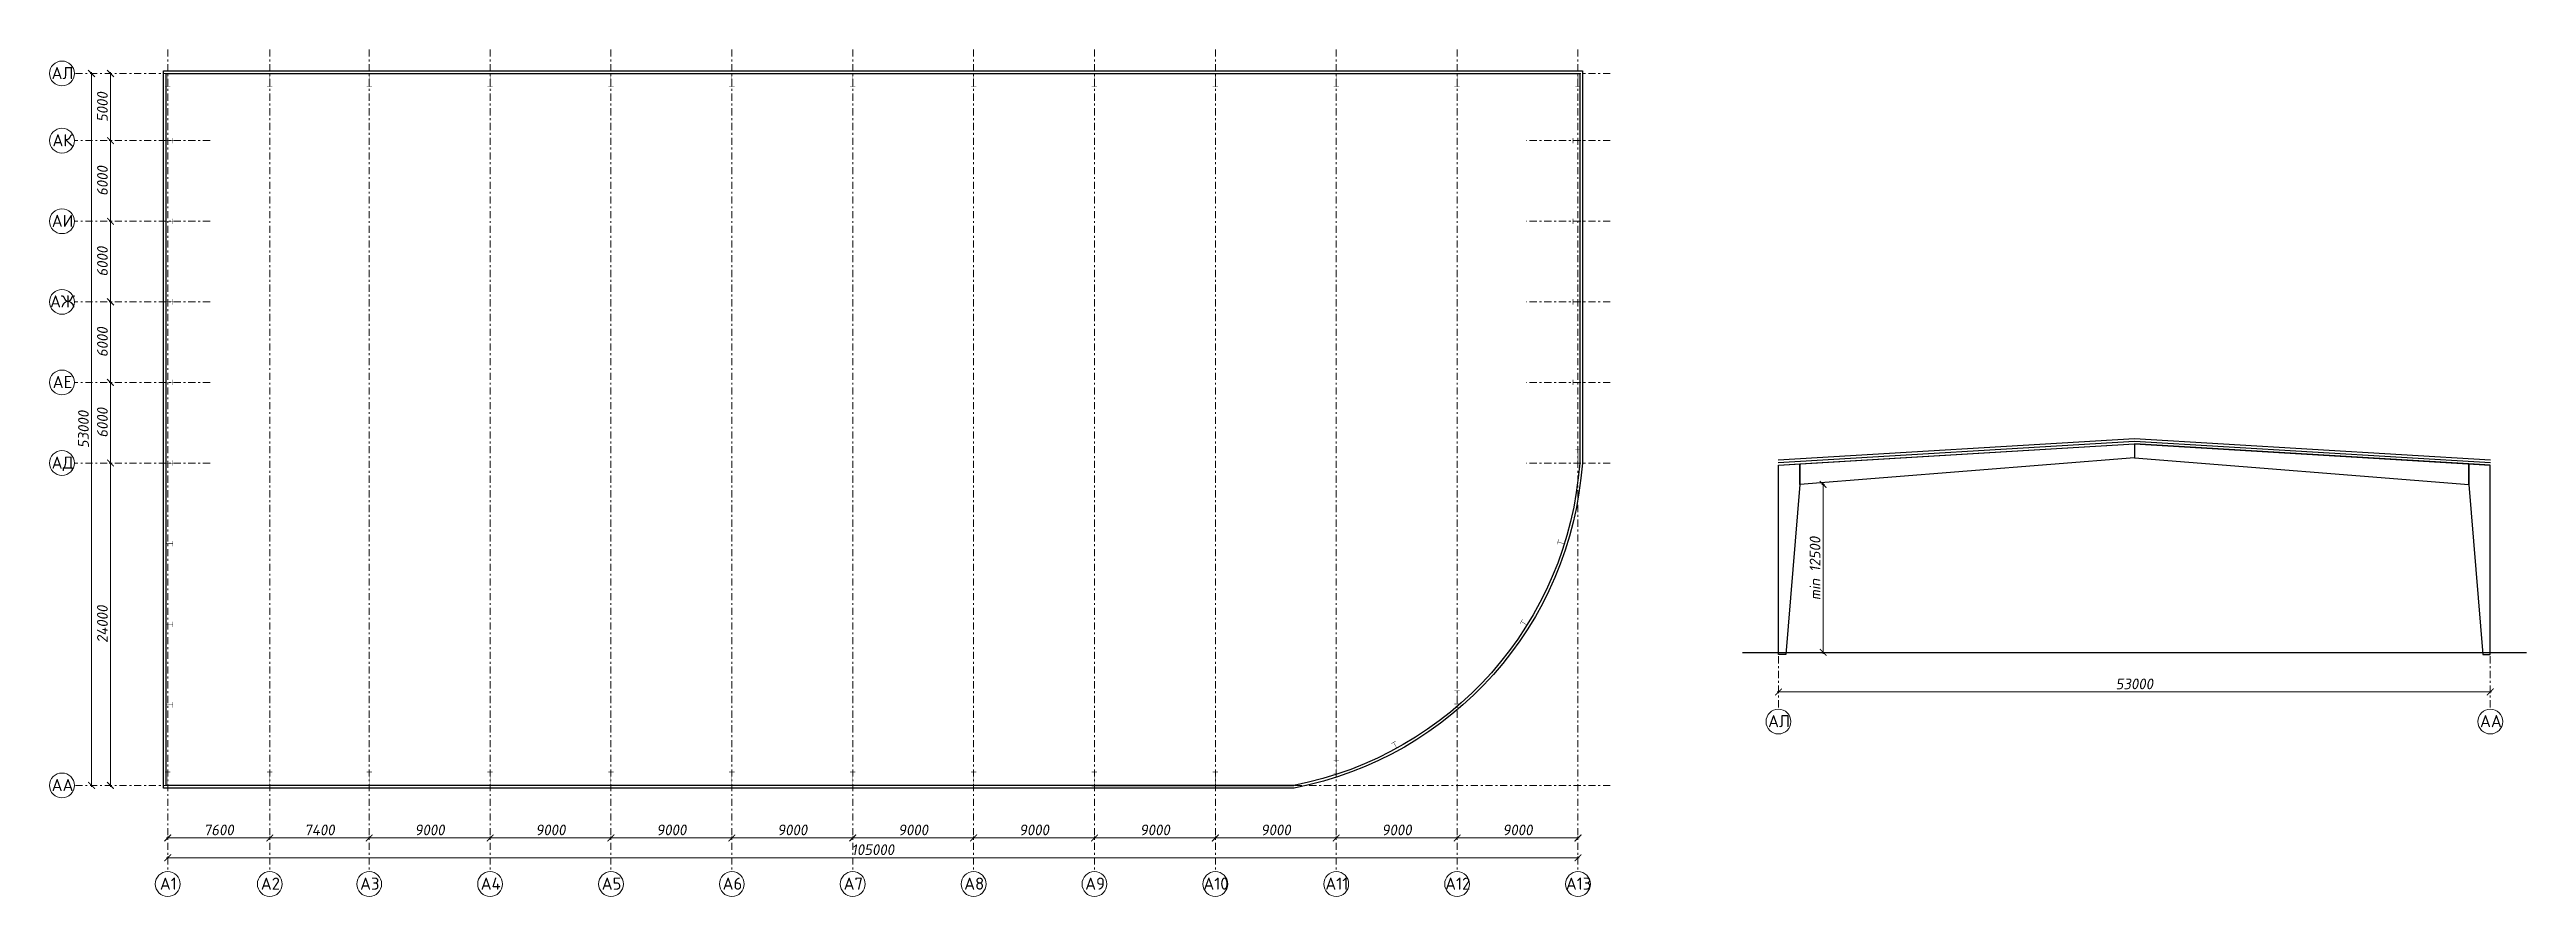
# Model space of a CAD drawing. Header units: millimetres. Extents: x -2648 to 2168491, y -277796 to 297800.
# Drawn here: x 1461859 to 1646277, y 129319 to 192365 of the extents above; entities that cross this region are included whole.
import ezdxf
from ezdxf.enums import TextEntityAlignment as Align

# ---------------------------------------------------------------- set-up
doc = ezdxf.new("R2010")
doc.units = ezdxf.units.MM
doc.linetypes.add('Штрихштриховая', pattern=[1093.611073, 529.166651, -211.666656, 141.111112, -211.666656])
doc.layers.get('0').update_dxf_attribs({"lineweight": 0})
doc.layers.get('Defpoints').update_dxf_attribs({"color": 252})
doc.layers.add('Axes', color=1, linetype='Continuous')
doc.layers.add('Dimension', color=162, linetype='Continuous', lineweight=25)
doc.layers.add('я_12', color=1, linetype='Continuous', lineweight=20)
doc.styles.add('Лена', font='isocpeur.ttf', dxfattribs={"oblique": 10})
doc.dimstyles.new('S-100', dxfattribs={"dimscale": 100, "dimtxt": 1, "dimasz": 1.5, "dimexe": 1, "dimexo": 1, "dimgap": 1, "dimtad": 1, "dimdec": 0, "dimzin": 0, "dimdsep": 46, "dimtxsty": 'Лена', "dimblk": 'ARCHTICK', "dimcen": 2, "dimdle": 1, "dimclrd": 256, "dimclre": 256, "dimclrt": 256, "dimadec": 0, "dimazin": 0, "dimtfac": 1, "dimtdec": 0, "dimtmove": 1, "dimatfit": 2, "dimfxl": 1, "dimtolj": 1, "dimtzin": 0, "dimlwd": 20, "dimlwe": 20, "dimarcsym": 0})

msp = doc.modelspace()

# ---------------------------------------------------------------- texts
at = {"layer": 'Axes', "style": 'Лена'}
for s, p in [('АЛ', (1462827.3, 190163.9)), ('АК', (1462827.3, 185163.9)), ('АИ', (1462827.3, 179163.9)), ('АЖ', (1462827.3, 173163.9)), ('АЕ', (1462827.3, 167163.9)), ('АД', (1462827.3, 161163.9)), ('АЛ', (1590629.5, 141919)), ('АА', (1643629.5, 141919)), ('АА', (1462827.3, 137163.9)), ('А1', (1470703.8, 129823.4)), ('А2', (1478303.8, 129823.4)), ('А3', (1485703.8, 129823.4)), ('А4', (1494703.8, 129823.4)), ('А5', (1503703.8, 129823.4)), ('А6', (1512703.8, 129823.4)), ('А7', (1521703.8, 129823.4)), ('А8', (1530703.8, 129823.4)), ('А9', (1539703.8, 129823.4)), ('А10', (1548703.8, 129823.4)), ('А11', (1557703.8, 129823.4)), ('А12', (1566703.8, 129823.4)), ('А13', (1575703.8, 129823.4))]:
    msp.add_text(s, height=900, dxfattribs=at).set_placement(p, align=Align.CENTER)

# ---------------------------------------------------------------- blocks, each defined once
blk = doc.blocks.new('_ArchTick')
at = {"color": 0, "linetype": 'ByBlock', "const_width": 0.15}
blk.add_lwpolyline([(-0.5, -0.5), (0.5, 0.5)], dxfattribs=at)
blk = doc.blocks.new('*D411')
at = {"layer": 'Defpoints', "color": 0, "lineweight": -2, "ltscale": 100, "transparency": 16777216}
for p in [(1470659, 133371), (1478259, 133672), (1478259, 131167)]:
    blk.add_point(p, dxfattribs=at)
at = {"layer": 'Dimension', "lineweight": 20, "ltscale": 100, "transparency": 16777216}
for p, q in [((1470559, 133672), (1478359, 133672)), ((1470659, 133572), (1470659, 133772)), ((1478259, 133572), (1478259, 133772))]:
    blk.add_line(p, q, dxfattribs=at)
at = {"layer": 'Dimension', "lineweight": 20, "ltscale": 100, "transparency": 16777216, "xscale": 500, "yscale": 500, "zscale": 500, "rotation": 180}
blk.add_blockref('_ArchTick', (1470659, 133672), dxfattribs=at)
at = {"layer": 'Dimension', "lineweight": 20, "ltscale": 100, "transparency": 16777216, "xscale": 500, "yscale": 500, "zscale": 500}
blk.add_blockref('_ArchTick', (1478259, 133672), dxfattribs=at)
at = {"layer": 'Dimension', "lineweight": -2, "ltscale": 100, "transparency": 16777216, "insert": (1474459, 134272), "char_height": 800, "attachment_point": 5, "style": 'Лена'}
blk.add_mtext('\\A1;7600', dxfattribs=at)
blk = doc.blocks.new('*D412')
at = {"layer": 'Defpoints', "color": 0, "lineweight": -2, "ltscale": 100, "transparency": 16777216}
for p in [(1470659, 133512), (1575659, 132200), (1575659, 131167)]:
    blk.add_point(p, dxfattribs=at)
at = {"layer": 'Dimension', "lineweight": 20, "ltscale": 100, "transparency": 16777216}
for p, q in [((1470559, 132200), (1575759, 132200)), ((1470659, 132300), (1470659, 132100)), ((1575659, 132100), (1575659, 132300))]:
    blk.add_line(p, q, dxfattribs=at)
at = {"layer": 'Dimension', "lineweight": 20, "ltscale": 100, "transparency": 16777216, "xscale": 500, "yscale": 500, "zscale": 500, "rotation": 180}
blk.add_blockref('_ArchTick', (1470659, 132200), dxfattribs=at)
at = {"layer": 'Dimension', "lineweight": 20, "ltscale": 100, "transparency": 16777216, "xscale": 500, "yscale": 500, "zscale": 500}
blk.add_blockref('_ArchTick', (1575659, 132200), dxfattribs=at)
at = {"layer": 'Dimension', "lineweight": -2, "ltscale": 100, "transparency": 16777216, "insert": (1523159, 132800), "char_height": 800, "attachment_point": 5, "style": 'Лена'}
blk.add_mtext('\\A1;105000', dxfattribs=at)
blk = doc.blocks.new('*D413')
at = {"layer": 'Defpoints', "color": 0, "lineweight": -2, "ltscale": 100, "transparency": 16777216}
for p in [(1463707, 190583), (1464985, 190583), (1463707, 137583)]:
    blk.add_point(p, dxfattribs=at)
at = {"layer": 'Dimension', "lineweight": 20, "ltscale": 100, "transparency": 16777216}
for p, q in [((1464885, 190583), (1465085, 190583)), ((1464985, 137483), (1464985, 190683)), ((1464885, 137583), (1465085, 137583))]:
    blk.add_line(p, q, dxfattribs=at)
at = {"layer": 'Dimension', "lineweight": 20, "ltscale": 100, "transparency": 16777216, "xscale": 500, "yscale": 500, "zscale": 500}
for p, rotation in [((1464985, 190583), 90), ((1464985, 137583), 270)]:
    blk.add_blockref('_ArchTick', p, dxfattribs=dict(at, rotation=rotation))
at = {"layer": 'Dimension', "lineweight": -2, "ltscale": 100, "transparency": 16777216, "insert": (1464385, 164083), "char_height": 800, "attachment_point": 5, "rotation": 90, "style": 'Лена'}
blk.add_mtext('\\A1;53000', dxfattribs=at)
blk = doc.blocks.new('*D414')
at = {"layer": 'Defpoints', "color": 0, "lineweight": -2, "ltscale": 100, "transparency": 16777216}
for p in [(1478259, 133371), (1485659, 133672), (1485659, 131167)]:
    blk.add_point(p, dxfattribs=at)
at = {"layer": 'Dimension', "lineweight": 20, "ltscale": 100, "transparency": 16777216}
for p, q in [((1478159, 133672), (1485759, 133672)), ((1478259, 133572), (1478259, 133772)), ((1485659, 133572), (1485659, 133772))]:
    blk.add_line(p, q, dxfattribs=at)
at = {"layer": 'Dimension', "lineweight": 20, "ltscale": 100, "transparency": 16777216, "xscale": 500, "yscale": 500, "zscale": 500, "rotation": 180}
blk.add_blockref('_ArchTick', (1478259, 133672), dxfattribs=at)
at = {"layer": 'Dimension', "lineweight": 20, "ltscale": 100, "transparency": 16777216, "xscale": 500, "yscale": 500, "zscale": 500}
blk.add_blockref('_ArchTick', (1485659, 133672), dxfattribs=at)
at = {"layer": 'Dimension', "lineweight": -2, "ltscale": 100, "transparency": 16777216, "insert": (1481959, 134272), "char_height": 800, "attachment_point": 5, "style": 'Лена'}
blk.add_mtext('\\A1;7400', dxfattribs=at)
blk = doc.blocks.new('*D415')
at = {"layer": 'Defpoints', "color": 0, "lineweight": -2, "ltscale": 100, "transparency": 16777216}
for p in [(1485659, 133371), (1494659, 133672), (1494659, 131167)]:
    blk.add_point(p, dxfattribs=at)
at = {"layer": 'Dimension', "lineweight": 20, "ltscale": 100, "transparency": 16777216}
for p, q in [((1485559, 133672), (1494759, 133672)), ((1485659, 133572), (1485659, 133772)), ((1494659, 133572), (1494659, 133772))]:
    blk.add_line(p, q, dxfattribs=at)
at = {"layer": 'Dimension', "lineweight": 20, "ltscale": 100, "transparency": 16777216, "xscale": 500, "yscale": 500, "zscale": 500, "rotation": 180}
blk.add_blockref('_ArchTick', (1485659, 133672), dxfattribs=at)
at = {"layer": 'Dimension', "lineweight": 20, "ltscale": 100, "transparency": 16777216, "xscale": 500, "yscale": 500, "zscale": 500}
blk.add_blockref('_ArchTick', (1494659, 133672), dxfattribs=at)
at = {"layer": 'Dimension', "lineweight": -2, "ltscale": 100, "transparency": 16777216, "insert": (1490159, 134272), "char_height": 800, "attachment_point": 5, "style": 'Лена'}
blk.add_mtext('\\A1;9000', dxfattribs=at)
blk = doc.blocks.new('*D416')
at = {"layer": 'Defpoints', "color": 0, "lineweight": -2, "ltscale": 100, "transparency": 16777216}
for p in [(1494659, 133371), (1503659, 133672), (1503659, 131167)]:
    blk.add_point(p, dxfattribs=at)
at = {"layer": 'Dimension', "lineweight": 20, "ltscale": 100, "transparency": 16777216}
for p, q in [((1494559, 133672), (1503759, 133672)), ((1494659, 133572), (1494659, 133772)), ((1503659, 133572), (1503659, 133772))]:
    blk.add_line(p, q, dxfattribs=at)
at = {"layer": 'Dimension', "lineweight": 20, "ltscale": 100, "transparency": 16777216, "xscale": 500, "yscale": 500, "zscale": 500, "rotation": 180}
blk.add_blockref('_ArchTick', (1494659, 133672), dxfattribs=at)
at = {"layer": 'Dimension', "lineweight": 20, "ltscale": 100, "transparency": 16777216, "xscale": 500, "yscale": 500, "zscale": 500}
blk.add_blockref('_ArchTick', (1503659, 133672), dxfattribs=at)
at = {"layer": 'Dimension', "lineweight": -2, "ltscale": 100, "transparency": 16777216, "insert": (1499159, 134272), "char_height": 800, "attachment_point": 5, "style": 'Лена'}
blk.add_mtext('\\A1;9000', dxfattribs=at)
blk = doc.blocks.new('*D417')
at = {"layer": 'Defpoints', "color": 0, "lineweight": -2, "ltscale": 100, "transparency": 16777216}
for p in [(1503659, 133371), (1512659, 133672), (1512659, 131167)]:
    blk.add_point(p, dxfattribs=at)
at = {"layer": 'Dimension', "lineweight": 20, "ltscale": 100, "transparency": 16777216}
for p, q in [((1503559, 133672), (1512759, 133672)), ((1503659, 133572), (1503659, 133772)), ((1512659, 133572), (1512659, 133772))]:
    blk.add_line(p, q, dxfattribs=at)
at = {"layer": 'Dimension', "lineweight": 20, "ltscale": 100, "transparency": 16777216, "xscale": 500, "yscale": 500, "zscale": 500, "rotation": 180}
blk.add_blockref('_ArchTick', (1503659, 133672), dxfattribs=at)
at = {"layer": 'Dimension', "lineweight": 20, "ltscale": 100, "transparency": 16777216, "xscale": 500, "yscale": 500, "zscale": 500}
blk.add_blockref('_ArchTick', (1512659, 133672), dxfattribs=at)
at = {"layer": 'Dimension', "lineweight": -2, "ltscale": 100, "transparency": 16777216, "insert": (1508159, 134272), "char_height": 800, "attachment_point": 5, "style": 'Лена'}
blk.add_mtext('\\A1;9000', dxfattribs=at)
blk = doc.blocks.new('*D418')
at = {"layer": 'Defpoints', "color": 0, "lineweight": -2, "ltscale": 100, "transparency": 16777216}
for p in [(1512659, 133371), (1521659, 133672), (1521659, 131167)]:
    blk.add_point(p, dxfattribs=at)
at = {"layer": 'Dimension', "lineweight": 20, "ltscale": 100, "transparency": 16777216}
for p, q in [((1512559, 133672), (1521759, 133672)), ((1512659, 133572), (1512659, 133772)), ((1521659, 133572), (1521659, 133772))]:
    blk.add_line(p, q, dxfattribs=at)
at = {"layer": 'Dimension', "lineweight": 20, "ltscale": 100, "transparency": 16777216, "xscale": 500, "yscale": 500, "zscale": 500, "rotation": 180}
blk.add_blockref('_ArchTick', (1512659, 133672), dxfattribs=at)
at = {"layer": 'Dimension', "lineweight": 20, "ltscale": 100, "transparency": 16777216, "xscale": 500, "yscale": 500, "zscale": 500}
blk.add_blockref('_ArchTick', (1521659, 133672), dxfattribs=at)
at = {"layer": 'Dimension', "lineweight": -2, "ltscale": 100, "transparency": 16777216, "insert": (1517159, 134272), "char_height": 800, "attachment_point": 5, "style": 'Лена'}
blk.add_mtext('\\A1;9000', dxfattribs=at)
blk = doc.blocks.new('*D419')
at = {"layer": 'Defpoints', "color": 0, "lineweight": -2, "ltscale": 100, "transparency": 16777216}
for p in [(1521659, 133371), (1530659, 133672), (1530659, 131167)]:
    blk.add_point(p, dxfattribs=at)
at = {"layer": 'Dimension', "lineweight": 20, "ltscale": 100, "transparency": 16777216}
for p, q in [((1521559, 133672), (1530759, 133672)), ((1521659, 133572), (1521659, 133772)), ((1530659, 133572), (1530659, 133772))]:
    blk.add_line(p, q, dxfattribs=at)
at = {"layer": 'Dimension', "lineweight": 20, "ltscale": 100, "transparency": 16777216, "xscale": 500, "yscale": 500, "zscale": 500, "rotation": 180}
blk.add_blockref('_ArchTick', (1521659, 133672), dxfattribs=at)
at = {"layer": 'Dimension', "lineweight": 20, "ltscale": 100, "transparency": 16777216, "xscale": 500, "yscale": 500, "zscale": 500}
blk.add_blockref('_ArchTick', (1530659, 133672), dxfattribs=at)
at = {"layer": 'Dimension', "lineweight": -2, "ltscale": 100, "transparency": 16777216, "insert": (1526159, 134272), "char_height": 800, "attachment_point": 5, "style": 'Лена'}
blk.add_mtext('\\A1;9000', dxfattribs=at)
blk = doc.blocks.new('*D420')
at = {"layer": 'Defpoints', "color": 0, "lineweight": -2, "ltscale": 100, "transparency": 16777216}
for p in [(1530659, 133371), (1539659, 133672), (1539659, 131167)]:
    blk.add_point(p, dxfattribs=at)
at = {"layer": 'Dimension', "lineweight": 20, "ltscale": 100, "transparency": 16777216}
for p, q in [((1530559, 133672), (1539759, 133672)), ((1530659, 133572), (1530659, 133772)), ((1539659, 133572), (1539659, 133772))]:
    blk.add_line(p, q, dxfattribs=at)
at = {"layer": 'Dimension', "lineweight": 20, "ltscale": 100, "transparency": 16777216, "xscale": 500, "yscale": 500, "zscale": 500, "rotation": 180}
blk.add_blockref('_ArchTick', (1530659, 133672), dxfattribs=at)
at = {"layer": 'Dimension', "lineweight": 20, "ltscale": 100, "transparency": 16777216, "xscale": 500, "yscale": 500, "zscale": 500}
blk.add_blockref('_ArchTick', (1539659, 133672), dxfattribs=at)
at = {"layer": 'Dimension', "lineweight": -2, "ltscale": 100, "transparency": 16777216, "insert": (1535159, 134272), "char_height": 800, "attachment_point": 5, "style": 'Лена'}
blk.add_mtext('\\A1;9000', dxfattribs=at)
blk = doc.blocks.new('*D421')
at = {"layer": 'Defpoints', "color": 0, "lineweight": -2, "ltscale": 100, "transparency": 16777216}
for p in [(1539659, 133371), (1548659, 133672), (1548659, 131167)]:
    blk.add_point(p, dxfattribs=at)
at = {"layer": 'Dimension', "lineweight": 20, "ltscale": 100, "transparency": 16777216}
for p, q in [((1539559, 133672), (1548759, 133672)), ((1539659, 133572), (1539659, 133772)), ((1548659, 133572), (1548659, 133772))]:
    blk.add_line(p, q, dxfattribs=at)
at = {"layer": 'Dimension', "lineweight": 20, "ltscale": 100, "transparency": 16777216, "xscale": 500, "yscale": 500, "zscale": 500, "rotation": 180}
blk.add_blockref('_ArchTick', (1539659, 133672), dxfattribs=at)
at = {"layer": 'Dimension', "lineweight": 20, "ltscale": 100, "transparency": 16777216, "xscale": 500, "yscale": 500, "zscale": 500}
blk.add_blockref('_ArchTick', (1548659, 133672), dxfattribs=at)
at = {"layer": 'Dimension', "lineweight": -2, "ltscale": 100, "transparency": 16777216, "insert": (1544159, 134272), "char_height": 800, "attachment_point": 5, "style": 'Лена'}
blk.add_mtext('\\A1;9000', dxfattribs=at)
blk = doc.blocks.new('*D422')
at = {"layer": 'Defpoints', "color": 0, "lineweight": -2, "ltscale": 100, "transparency": 16777216}
for p in [(1548659, 133371), (1557659, 133672), (1557659, 131167)]:
    blk.add_point(p, dxfattribs=at)
at = {"layer": 'Dimension', "lineweight": 20, "ltscale": 100, "transparency": 16777216}
for p, q in [((1548559, 133672), (1557759, 133672)), ((1548659, 133572), (1548659, 133772)), ((1557659, 133572), (1557659, 133772))]:
    blk.add_line(p, q, dxfattribs=at)
at = {"layer": 'Dimension', "lineweight": 20, "ltscale": 100, "transparency": 16777216, "xscale": 500, "yscale": 500, "zscale": 500, "rotation": 180}
blk.add_blockref('_ArchTick', (1548659, 133672), dxfattribs=at)
at = {"layer": 'Dimension', "lineweight": 20, "ltscale": 100, "transparency": 16777216, "xscale": 500, "yscale": 500, "zscale": 500}
blk.add_blockref('_ArchTick', (1557659, 133672), dxfattribs=at)
at = {"layer": 'Dimension', "lineweight": -2, "ltscale": 100, "transparency": 16777216, "insert": (1553159, 134272), "char_height": 800, "attachment_point": 5, "style": 'Лена'}
blk.add_mtext('\\A1;9000', dxfattribs=at)
blk = doc.blocks.new('*D423')
at = {"layer": 'Defpoints', "color": 0, "lineweight": -2, "ltscale": 100, "transparency": 16777216}
for p in [(1557659, 133371), (1566659, 133672), (1566659, 131167)]:
    blk.add_point(p, dxfattribs=at)
at = {"layer": 'Dimension', "lineweight": 20, "ltscale": 100, "transparency": 16777216}
for p, q in [((1557559, 133672), (1566759, 133672)), ((1557659, 133572), (1557659, 133772)), ((1566659, 133572), (1566659, 133772))]:
    blk.add_line(p, q, dxfattribs=at)
at = {"layer": 'Dimension', "lineweight": 20, "ltscale": 100, "transparency": 16777216, "xscale": 500, "yscale": 500, "zscale": 500, "rotation": 180}
blk.add_blockref('_ArchTick', (1557659, 133672), dxfattribs=at)
at = {"layer": 'Dimension', "lineweight": 20, "ltscale": 100, "transparency": 16777216, "xscale": 500, "yscale": 500, "zscale": 500}
blk.add_blockref('_ArchTick', (1566659, 133672), dxfattribs=at)
at = {"layer": 'Dimension', "lineweight": -2, "ltscale": 100, "transparency": 16777216, "insert": (1562159, 134272), "char_height": 800, "attachment_point": 5, "style": 'Лена'}
blk.add_mtext('\\A1;9000', dxfattribs=at)
blk = doc.blocks.new('*D424')
at = {"layer": 'Defpoints', "color": 0, "lineweight": -2, "ltscale": 100, "transparency": 16777216}
for p in [(1566659, 133371), (1575659, 133672), (1575659, 131167)]:
    blk.add_point(p, dxfattribs=at)
at = {"layer": 'Dimension', "lineweight": 20, "ltscale": 100, "transparency": 16777216}
for p, q in [((1566559, 133672), (1575759, 133672)), ((1566659, 133572), (1566659, 133772)), ((1575659, 133572), (1575659, 133772))]:
    blk.add_line(p, q, dxfattribs=at)
at = {"layer": 'Dimension', "lineweight": 20, "ltscale": 100, "transparency": 16777216, "xscale": 500, "yscale": 500, "zscale": 500, "rotation": 180}
blk.add_blockref('_ArchTick', (1566659, 133672), dxfattribs=at)
at = {"layer": 'Dimension', "lineweight": 20, "ltscale": 100, "transparency": 16777216, "xscale": 500, "yscale": 500, "zscale": 500}
blk.add_blockref('_ArchTick', (1575659, 133672), dxfattribs=at)
at = {"layer": 'Dimension', "lineweight": -2, "ltscale": 100, "transparency": 16777216, "insert": (1571159, 134272), "char_height": 800, "attachment_point": 5, "style": 'Лена'}
blk.add_mtext('\\A1;9000', dxfattribs=at)
blk = doc.blocks.new('*D425')
at = {"layer": 'Defpoints', "color": 0, "lineweight": -2, "ltscale": 100, "transparency": 16777216}
for p in [(1463707, 161583), (1466396, 161583), (1463707, 137583)]:
    blk.add_point(p, dxfattribs=at)
at = {"layer": 'Dimension', "lineweight": 20, "ltscale": 100, "transparency": 16777216}
for p, q in [((1466296, 161583), (1466496, 161583)), ((1466396, 137483), (1466396, 161683)), ((1466296, 137583), (1466496, 137583))]:
    blk.add_line(p, q, dxfattribs=at)
at = {"layer": 'Dimension', "lineweight": 20, "ltscale": 100, "transparency": 16777216, "xscale": 500, "yscale": 500, "zscale": 500}
for p, rotation in [((1466396, 161583), 90), ((1466396, 137583), 270)]:
    blk.add_blockref('_ArchTick', p, dxfattribs=dict(at, rotation=rotation))
at = {"layer": 'Dimension', "lineweight": -2, "ltscale": 100, "transparency": 16777216, "insert": (1465796, 149583), "char_height": 800, "attachment_point": 5, "rotation": 90, "style": 'Лена'}
blk.add_mtext('\\A1;24000', dxfattribs=at)
blk = doc.blocks.new('*D426')
at = {"layer": 'Defpoints', "color": 0, "lineweight": -2, "ltscale": 100, "transparency": 16777216}
for p in [(1463707, 167583), (1466396, 167583), (1463707, 161583)]:
    blk.add_point(p, dxfattribs=at)
at = {"layer": 'Dimension', "lineweight": 20, "ltscale": 100, "transparency": 16777216}
for p, q in [((1466296, 167583), (1466496, 167583)), ((1466396, 161483), (1466396, 167683)), ((1466296, 161583), (1466496, 161583))]:
    blk.add_line(p, q, dxfattribs=at)
at = {"layer": 'Dimension', "lineweight": 20, "ltscale": 100, "transparency": 16777216, "xscale": 500, "yscale": 500, "zscale": 500}
for p, rotation in [((1466396, 167583), 90), ((1466396, 161583), 270)]:
    blk.add_blockref('_ArchTick', p, dxfattribs=dict(at, rotation=rotation))
at = {"layer": 'Dimension', "lineweight": -2, "ltscale": 100, "transparency": 16777216, "insert": (1465796, 164583), "char_height": 800, "attachment_point": 5, "rotation": 90, "style": 'Лена'}
blk.add_mtext('\\A1;6000', dxfattribs=at)
blk = doc.blocks.new('*D427')
at = {"layer": 'Defpoints', "color": 0, "lineweight": -2, "ltscale": 100, "transparency": 16777216}
for p in [(1463707, 173583), (1466396, 173583), (1463707, 167583)]:
    blk.add_point(p, dxfattribs=at)
at = {"layer": 'Dimension', "lineweight": 20, "ltscale": 100, "transparency": 16777216}
for p, q in [((1466296, 173583), (1466496, 173583)), ((1466396, 167483), (1466396, 173683)), ((1466296, 167583), (1466496, 167583))]:
    blk.add_line(p, q, dxfattribs=at)
at = {"layer": 'Dimension', "lineweight": 20, "ltscale": 100, "transparency": 16777216, "xscale": 500, "yscale": 500, "zscale": 500}
for p, rotation in [((1466396, 173583), 90), ((1466396, 167583), 270)]:
    blk.add_blockref('_ArchTick', p, dxfattribs=dict(at, rotation=rotation))
at = {"layer": 'Dimension', "lineweight": -2, "ltscale": 100, "transparency": 16777216, "insert": (1465796, 170583), "char_height": 800, "attachment_point": 5, "rotation": 90, "style": 'Лена'}
blk.add_mtext('\\A1;6000', dxfattribs=at)
blk = doc.blocks.new('*D428')
at = {"layer": 'Defpoints', "color": 0, "lineweight": -2, "ltscale": 100, "transparency": 16777216}
for p in [(1463707, 179583), (1466396, 179583), (1463707, 173583)]:
    blk.add_point(p, dxfattribs=at)
at = {"layer": 'Dimension', "lineweight": 20, "ltscale": 100, "transparency": 16777216}
for p, q in [((1466296, 179583), (1466496, 179583)), ((1466396, 173483), (1466396, 179683)), ((1466296, 173583), (1466496, 173583))]:
    blk.add_line(p, q, dxfattribs=at)
at = {"layer": 'Dimension', "lineweight": 20, "ltscale": 100, "transparency": 16777216, "xscale": 500, "yscale": 500, "zscale": 500}
for p, rotation in [((1466396, 179583), 90), ((1466396, 173583), 270)]:
    blk.add_blockref('_ArchTick', p, dxfattribs=dict(at, rotation=rotation))
at = {"layer": 'Dimension', "lineweight": -2, "ltscale": 100, "transparency": 16777216, "insert": (1465796, 176583), "char_height": 800, "attachment_point": 5, "rotation": 90, "style": 'Лена'}
blk.add_mtext('\\A1;6000', dxfattribs=at)
blk = doc.blocks.new('*D429')
at = {"layer": 'Defpoints', "color": 0, "lineweight": -2, "ltscale": 100, "transparency": 16777216}
for p in [(1463707, 185583), (1466396, 185583), (1463707, 179583)]:
    blk.add_point(p, dxfattribs=at)
at = {"layer": 'Dimension', "lineweight": 20, "ltscale": 100, "transparency": 16777216}
for p, q in [((1466296, 185583), (1466496, 185583)), ((1466396, 179483), (1466396, 185683)), ((1466296, 179583), (1466496, 179583))]:
    blk.add_line(p, q, dxfattribs=at)
at = {"layer": 'Dimension', "lineweight": 20, "ltscale": 100, "transparency": 16777216, "xscale": 500, "yscale": 500, "zscale": 500}
for p, rotation in [((1466396, 185583), 90), ((1466396, 179583), 270)]:
    blk.add_blockref('_ArchTick', p, dxfattribs=dict(at, rotation=rotation))
at = {"layer": 'Dimension', "lineweight": -2, "ltscale": 100, "transparency": 16777216, "insert": (1465796, 182583), "char_height": 800, "attachment_point": 5, "rotation": 90, "style": 'Лена'}
blk.add_mtext('\\A1;6000', dxfattribs=at)
blk = doc.blocks.new('*D430')
at = {"layer": 'Defpoints', "color": 0, "lineweight": -2, "ltscale": 100, "transparency": 16777216}
for p in [(1463707, 190583), (1466396, 190583), (1463707, 185583)]:
    blk.add_point(p, dxfattribs=at)
at = {"layer": 'Dimension', "lineweight": 20, "ltscale": 100, "transparency": 16777216}
for p, q in [((1466296, 190583), (1466496, 190583)), ((1466396, 185483), (1466396, 190683)), ((1466296, 185583), (1466496, 185583))]:
    blk.add_line(p, q, dxfattribs=at)
at = {"layer": 'Dimension', "lineweight": 20, "ltscale": 100, "transparency": 16777216, "xscale": 500, "yscale": 500, "zscale": 500}
for p, rotation in [((1466396, 190583), 90), ((1466396, 185583), 270)]:
    blk.add_blockref('_ArchTick', p, dxfattribs=dict(at, rotation=rotation))
at = {"layer": 'Dimension', "lineweight": -2, "ltscale": 100, "transparency": 16777216, "insert": (1465796, 188083), "char_height": 800, "attachment_point": 5, "rotation": 90, "style": 'Лена'}
blk.add_mtext('\\A1;5000', dxfattribs=at)
blk = doc.blocks.new('*D552')
at = {"layer": 'Defpoints', "color": 0, "lineweight": -2, "ltscale": 100, "transparency": 16777216}
for p in [(1590585, 144541), (1590585, 143262), (1643585, 143262)]:
    blk.add_point(p, dxfattribs=at)
at = {"layer": 'Dimension', "lineweight": 20, "ltscale": 100, "transparency": 16777216}
for p, q in [((1643685, 144541), (1590485, 144541)), ((1590585, 144441), (1590585, 144641)), ((1643585, 144441), (1643585, 144641))]:
    blk.add_line(p, q, dxfattribs=at)
at = {"layer": 'Dimension', "lineweight": 20, "ltscale": 100, "transparency": 16777216, "xscale": 500, "yscale": 500, "zscale": 500, "rotation": 180}
blk.add_blockref('_ArchTick', (1590585, 144541), dxfattribs=at)
at = {"layer": 'Dimension', "lineweight": 20, "ltscale": 100, "transparency": 16777216, "xscale": 500, "yscale": 500, "zscale": 500}
blk.add_blockref('_ArchTick', (1643585, 144541), dxfattribs=at)
at = {"layer": 'Dimension', "lineweight": -2, "ltscale": 100, "transparency": 16777216, "insert": (1617085, 145141), "char_height": 800, "attachment_point": 5, "style": 'Лена'}
blk.add_mtext('\\A1;53000', dxfattribs=at)
blk = doc.blocks.new('*D557')
at = {"layer": 'Defpoints', "color": 0, "lineweight": -2, "ltscale": 100, "transparency": 16777216}
for p in [(1592185, 159990), (1593911, 159990), (1592701, 147490)]:
    blk.add_point(p, dxfattribs=at)
at = {"layer": 'Dimension', "lineweight": 20, "ltscale": 100, "transparency": 16777216}
for p, q in [((1593811, 159990), (1594011, 159990)), ((1593911, 147390), (1593911, 160090)), ((1593811, 147490), (1594011, 147490))]:
    blk.add_line(p, q, dxfattribs=at)
at = {"layer": 'Dimension', "lineweight": 20, "ltscale": 100, "transparency": 16777216, "xscale": 500, "yscale": 500, "zscale": 500}
for p, rotation in [((1593911, 159990), 90), ((1593911, 147490), 270)]:
    blk.add_blockref('_ArchTick', p, dxfattribs=dict(at, rotation=rotation))
at = {"layer": 'Dimension', "lineweight": -2, "ltscale": 100, "transparency": 16777216, "insert": (1593311, 153740), "char_height": 800, "attachment_point": 5, "rotation": 90, "style": 'Лена'}
blk.add_mtext('\\A1;min 12500', dxfattribs=at)

# ---------------------------------------------------------------- dimensions: what is measured, and where the dimension line sits
at = {"layer": 'Dimension', "color": 1, "lineweight": -2, "ltscale": 100}
for base, p1, p2, angle, picture, middle in [((1464985.4, 190583.2), (1463706.9, 137583.2), (1463706.9, 190583.2), 90, '*D413', (1464385.4, 164083.2)), ((1466395.7, 190583.2), (1463706.9, 185583.2), (1463706.9, 190583.2), 90, '*D430', (1465795.7, 188083.2)), ((1466395.7, 185583.2), (1463706.9, 179583.2), (1463706.9, 185583.2), 90, '*D429', (1465795.7, 182583.2)), ((1466395.7, 179583.2), (1463706.9, 173583.2), (1463706.9, 179583.2), 90, '*D428', (1465795.7, 176583.2)), ((1466395.7, 173583.2), (1463706.9, 167583.2), (1463706.9, 173583.2), 90, '*D427', (1465795.7, 170583.2)), ((1466395.7, 167583.2), (1463706.9, 161583.2), (1463706.9, 167583.2), 90, '*D426', (1465795.7, 164583.2)), ((1466395.7, 161583.2), (1463706.9, 137583.2), (1463706.9, 161583.2), 90, '*D425', (1465795.7, 149583.2)), ((1590585.1, 144540.9), (1643585.1, 143262.4), (1590585.1, 143262.4), 180, '*D552', (1617085.1, 145140.9))]:
    dim = msp.add_linear_dim(base=base, p1=p1, p2=p2, angle=angle, dimstyle='S-100', override={"dimtxt": 8, "dimasz": 5, "dimgap": 2, "dimtxsty": 'Лена', "dimatfit": 3, "dimfxlon": 1}, dxfattribs=at)
    dim.commit()
    dim.dimension.update_dxf_attribs({"geometry": picture, "text_midpoint": middle})
dim = msp.add_linear_dim(base=(1593911.4, 159990.5), p1=(1592701, 147490.5), p2=(1592185.1, 159990.5), angle=90, text='min <>', dimstyle='S-100', override={"dimtxt": 8, "dimasz": 5, "dimgap": 2, "dimtxsty": 'Лена', "dimatfit": 3, "dimfxlon": 1}, dxfattribs=at)
dim.commit()
dim.dimension.update_dxf_attribs({"geometry": '*D557', "text_midpoint": (1593311.1, 153740.5)})
for base, p1, p2, picture, middle in [((1478259.3, 133672), (1470659.3, 133371.2), (1478259.3, 131166.7), '*D411', (1474459.3, 134272)), ((1485659.3, 133672), (1478259.3, 133371.2), (1485659.3, 131166.7), '*D414', (1481959.3, 134272)), ((1494659.3, 133672), (1485659.3, 133371.2), (1494659.3, 131166.7), '*D415', (1490159.3, 134272)), ((1503659.3, 133672), (1494659.3, 133371.2), (1503659.3, 131166.7), '*D416', (1499159.3, 134272)), ((1512659.3, 133672), (1503659.3, 133371.2), (1512659.3, 131166.7), '*D417', (1508159.3, 134272)), ((1521659.3, 133672), (1512659.3, 133371.2), (1521659.3, 131166.7), '*D418', (1517159.3, 134272)), ((1530659.3, 133672), (1521659.3, 133371.2), (1530659.3, 131166.7), '*D419', (1526159.3, 134272)), ((1539659.3, 133672), (1530659.3, 133371.2), (1539659.3, 131166.7), '*D420', (1535159.3, 134272)), ((1548659.3, 133672), (1539659.3, 133371.2), (1548659.3, 131166.7), '*D421', (1544159.3, 134272)), ((1557659.3, 133672), (1548659.3, 133371.2), (1557659.3, 131166.7), '*D422', (1553159.3, 134272)), ((1566659.3, 133672), (1557659.3, 133371.2), (1566659.3, 131166.7), '*D423', (1562159.3, 134272)), ((1575659.3, 133672), (1566659.3, 133371.2), (1575659.3, 131166.7), '*D424', (1571159.3, 134272)), ((1575659.3, 132199.7), (1470659.3, 133511.8), (1575659.3, 131166.7), '*D412', (1523159.3, 132799.7))]:
    dim = msp.add_linear_dim(base=base, p1=p1, p2=p2, dimstyle='S-100', override={"dimtxt": 8, "dimasz": 5, "dimgap": 2, "dimtxsty": 'Лена', "dimatfit": 3, "dimfxlon": 1}, dxfattribs=at)
    dim.commit()
    dim.dimension.update_dxf_attribs({"geometry": picture, "text_midpoint": middle})

# ---------------------------------------------------------------- linework, layer by layer
at = {"lineweight": -2, "ltscale": 100}
for p, q in [((1590585.1, 161430.5), (1617085.1, 163020.5)), ((1587908.7, 147490.5), (1646277.2, 147490.5)), ((1539459.3, 137583.2), (1554503.4, 137583.2))]:
    msp.add_line(p, q, dxfattribs=at)
for points in [[(1470332.3, 190783.2), (1575986.3, 190783.2), (1575986.3, 161576, -0.33933885), (1554522.5, 137383.2), (1470332.3, 137383.2)], [(1470532.3, 190583.2), (1575786.3, 190583.2), (1575786.3, 161583.2), (1575786.3, 161583.2, -0.33906154), (1554503.4, 137583.2), (1470532.3, 137583.2)]]:
    msp.add_lwpolyline(points, format="xyb", close=True, dxfattribs=at)
at = {"lineweight": -2, "ltscale": 100, "const_width": 30}
for points in [[(1470459.3, 190583.2), (1470859.3, 190583.2)], [(1470659.3, 190583.2), (1470659.3, 189583.2)], [(1478059.3, 190583.2), (1478459.3, 190583.2)], [(1478259.3, 190583.2), (1478259.3, 189583.2)], [(1485459.3, 190583.2), (1485859.3, 190583.2)], [(1485659.3, 190583.2), (1485659.3, 189583.2)], [(1494459.3, 190583.2), (1494859.3, 190583.2)], [(1494659.3, 190583.2), (1494659.3, 189583.2)], [(1503459.3, 190583.2), (1503859.3, 190583.2)], [(1503659.3, 190583.2), (1503659.3, 189583.2)], [(1512459.3, 190583.2), (1512859.3, 190583.2)], [(1512659.3, 190583.2), (1512659.3, 189583.2)], [(1521459.3, 190583.2), (1521859.3, 190583.2)], [(1521659.3, 190583.2), (1521659.3, 189583.2)], [(1530459.3, 190583.2), (1530859.3, 190583.2)], [(1530659.3, 190583.2), (1530659.3, 189583.2)], [(1539459.3, 190583.2), (1539859.3, 190583.2)], [(1539659.3, 190583.2), (1539659.3, 189583.2)], [(1548459.3, 190583.2), (1548859.3, 190583.2)], [(1548659.3, 190583.2), (1548659.3, 189583.2)], [(1557459.3, 190583.2), (1557859.3, 190583.2)], [(1557659.3, 190583.2), (1557659.3, 189583.2)], [(1566459.3, 190583.2), (1566859.3, 190583.2)], [(1566659.3, 190583.2), (1566659.3, 189583.2)], [(1575459.3, 190583.2), (1575859.3, 190583.2)], [(1575659.3, 190583.2), (1575659.3, 189583.2)], [(1470459.3, 189583.2), (1470859.3, 189583.2)], [(1478059.3, 189583.2), (1478459.3, 189583.2)], [(1485459.3, 189583.2), (1485859.3, 189583.2)], [(1494459.3, 189583.2), (1494859.3, 189583.2)], [(1503459.3, 189583.2), (1503859.3, 189583.2)], [(1512459.3, 189583.2), (1512859.3, 189583.2)], [(1521459.3, 189583.2), (1521859.3, 189583.2)], [(1530459.3, 189583.2), (1530859.3, 189583.2)], [(1539459.3, 189583.2), (1539859.3, 189583.2)], [(1548459.3, 189583.2), (1548859.3, 189583.2)], [(1557459.3, 189583.2), (1557859.3, 189583.2)], [(1566459.3, 189583.2), (1566859.3, 189583.2)], [(1575459.3, 189583.2), (1575859.3, 189583.2)], [(1470532.3, 185383.2), (1470532.3, 185783.2)], [(1470532.3, 185583.2), (1471032.3, 185583.2)], [(1471032.3, 185383.2), (1471032.3, 185783.2)], [(1575286.3, 185383.2), (1575286.3, 185783.2)], [(1575286.3, 185583.2), (1575786.3, 185583.2)], [(1575786.3, 185383.2), (1575786.3, 185783.2)], [(1470532.3, 179383.2), (1470532.3, 179783.2)], [(1470532.3, 179583.2), (1471032.3, 179583.2)], [(1471032.3, 179383.2), (1471032.3, 179783.2)], [(1575286.3, 179383.2), (1575286.3, 179783.2)], [(1575286.3, 179583.2), (1575786.3, 179583.2)], [(1575786.3, 179383.2), (1575786.3, 179783.2)], [(1470532.3, 173383.2), (1470532.3, 173783.2)], [(1470532.3, 173583.2), (1471032.3, 173583.2)], [(1471032.3, 173383.2), (1471032.3, 173783.2)], [(1575286.3, 173383.2), (1575286.3, 173783.2)], [(1575286.3, 173583.2), (1575786.3, 173583.2)], [(1575786.3, 173383.2), (1575786.3, 173783.2)], [(1470532.3, 167383.2), (1470532.3, 167783.2)], [(1470532.3, 167583.2), (1471032.3, 167583.2)], [(1471032.3, 167383.2), (1471032.3, 167783.2)], [(1575286.3, 167383.2), (1575286.3, 167783.2)], [(1575286.3, 167583.2), (1575786.3, 167583.2)], [(1575786.3, 167383.2), (1575786.3, 167783.2)], [(1575459.3, 162583.2), (1575859.3, 162583.2)], [(1575659.3, 162583.2), (1575659.3, 161583.2)], [(1470532.3, 161383.2), (1470532.3, 161783.2)], [(1470532.3, 161583.2), (1471032.3, 161583.2)], [(1471032.3, 161383.2), (1471032.3, 161783.2)], [(1575459.3, 161583.2), (1575859.3, 161583.2)], [(1470532.3, 155383.2), (1470532.3, 155783.2)], [(1470532.3, 155583.2), (1471032.3, 155583.2)], [(1471032.3, 155383.2), (1471032.3, 155783.2)], [(1574102.7, 155521.7), (1574223.4, 155903)], [(1574163, 155712.4), (1574639.7, 155561.5)], [(1574579.3, 155370.8), (1574700.1, 155752.1)], [(1470532.3, 149383.2), (1470532.3, 149783.2)], [(1470532.3, 149583.2), (1471032.3, 149583.2)], [(1471032.3, 149383.2), (1471032.3, 149783.2)], [(1571332.8, 149611.1), (1571538.6, 149954.1)], [(1571435.7, 149782.6), (1571864.5, 149525.4)], [(1571761.6, 149353.9), (1571967.4, 149696.9)], [(1566459.3, 144643.2), (1566859.3, 144643.2)], [(1566659.3, 144643.2), (1566659.3, 143643.2)], [(1470532.3, 143383.2), (1470532.3, 143783.2)], [(1470532.3, 143583.2), (1471032.3, 143583.2)], [(1471032.3, 143383.2), (1471032.3, 143783.2)], [(1566459.3, 143643.2), (1566859.3, 143643.2)], [(1561756.2, 140694.8), (1562105.5, 140889.8)], [(1561930.8, 140792.3), (1562174.6, 140355.8)], [(1562000, 140258.3), (1562349.2, 140453.3)], [(1470459.3, 138583.2), (1470859.3, 138583.2)], [(1470659.3, 138583.2), (1470659.3, 137583.2)], [(1478059.3, 138583.2), (1478459.3, 138583.2)], [(1478259.3, 138583.2), (1478259.3, 137583.2)], [(1485459.3, 138583.2), (1485859.3, 138583.2)], [(1485659.3, 138583.2), (1485659.3, 137583.2)], [(1494459.3, 138583.2), (1494859.3, 138583.2)], [(1494659.3, 138583.2), (1494659.3, 137583.2)], [(1503459.3, 138583.2), (1503859.3, 138583.2)], [(1503659.3, 138583.2), (1503659.3, 137583.2)], [(1512459.3, 138583.2), (1512859.3, 138583.2)], [(1512659.3, 138583.2), (1512659.3, 137583.2)], [(1521459.3, 138583.2), (1521859.3, 138583.2)], [(1521659.3, 138583.2), (1521659.3, 137583.2)], [(1530459.3, 138583.2), (1530859.3, 138583.2)], [(1530659.3, 138583.2), (1530659.3, 137583.2)], [(1539459.3, 138583.2), (1539859.3, 138583.2)], [(1539659.3, 138583.2), (1539659.3, 137583.2)], [(1548459.3, 138583.2), (1548859.3, 138583.2)], [(1548659.3, 138583.2), (1548659.3, 137583.2)], [(1557459.3, 139473.2), (1557859.3, 139473.2)], [(1557459.3, 138473.2), (1557859.3, 138473.2)], [(1557659.3, 139473.2), (1557659.3, 138473.2)], [(1470459.3, 137583.2), (1470859.3, 137583.2)], [(1478059.3, 137583.2), (1478459.3, 137583.2)], [(1485459.3, 137583.2), (1485859.3, 137583.2)], [(1494459.3, 137583.2), (1494859.3, 137583.2)], [(1503459.3, 137583.2), (1503859.3, 137583.2)], [(1512459.3, 137583.2), (1512859.3, 137583.2)], [(1521459.3, 137583.2), (1521859.3, 137583.2)], [(1530459.3, 137583.2), (1530859.3, 137583.2)], [(1539459.3, 137583.2), (1539859.3, 137583.2)], [(1548459.3, 137583.2), (1548859.3, 137583.2)]]:
    msp.add_lwpolyline(points, dxfattribs=at)
at = {"lineweight": -2, "ltscale": 100}
for points in [[(1590561.1, 161829.8), (1617085.1, 163421.2), (1643609.1, 161829.8)], [(1590573.1, 161630.1), (1617085.1, 163220.8), (1643597.1, 161630.1)], [(1590585.1, 161430.5), (1617085.1, 163020.5), (1643585.1, 161430.5)]]:
    msp.add_lwpolyline(points, dxfattribs=at)
for points in [[(1592185.1, 161526.5), (1617085.1, 163020.5), (1617085.1, 161978), (1592185.1, 159990.5)], [(1641985.1, 161526.5), (1617085.1, 163020.5), (1617085.1, 161978), (1641985.1, 159990.5)], [(1590585.1, 161430.5), (1592185.1, 161526.5), (1592185.1, 159990.5), (1591135.1, 147340.5), (1590585.1, 147340.5)], [(1643585.1, 161430.5), (1641985.1, 161526.5), (1641985.1, 159990.5), (1643035.1, 147340.5), (1643585.1, 147340.5)]]:
    msp.add_lwpolyline(points, close=True, dxfattribs=at)
at = {"layer": 'я_12', "linetype": 'Штрихштриховая'}
for p, q in [((1470659.3, 192364.8), (1470659.3, 131166.7)), ((1478259.3, 192364.8), (1478259.3, 131166.7)), ((1485659.3, 192364.8), (1485659.3, 131166.7)), ((1494659.3, 192364.8), (1494659.3, 131166.7)), ((1503659.3, 192364.8), (1503659.3, 131166.7)), ((1512659.3, 192364.8), (1512659.3, 131166.7)), ((1521659.3, 192364.8), (1521659.3, 131166.7)), ((1530659.3, 192364.8), (1530659.3, 131166.7)), ((1539659.3, 192364.8), (1539659.3, 131166.7)), ((1548659.3, 192364.8), (1548659.3, 131166.7)), ((1557659.3, 192364.8), (1557659.3, 131166.7)), ((1566659.3, 192364.8), (1566659.3, 131166.7)), ((1575659.3, 192364.8), (1575659.3, 131166.7)), ((1578052.1, 190583.2), (1463706.9, 190583.2)), ((1473812.2, 185583.2), (1463706.9, 185583.2)), ((1578052.1, 185583.2), (1571834.1, 185583.2)), ((1473812.2, 179583.2), (1463706.9, 179583.2)), ((1578052.1, 179583.2), (1571834.1, 179583.2)), ((1473812.2, 173583.2), (1463706.9, 173583.2)), ((1578052.1, 173583.2), (1571834.1, 173583.2)), ((1473812.2, 167583.2), (1463706.9, 167583.2)), ((1578052.1, 167583.2), (1571834.1, 167583.2)), ((1473812.2, 161583.2), (1463706.9, 161583.2)), ((1578052.1, 161583.2), (1571834.1, 161583.2)), ((1590585.1, 149388.1), (1590585.1, 143262.4)), ((1643585.1, 149388.1), (1643585.1, 143262.4)), ((1578052.1, 137583.2), (1463706.9, 137583.2))]:
    msp.add_line(p, q, dxfattribs=at)
at = {"layer": 'я_12', "linetype": 'Continuous', "ltscale": 5}
for centre in [(1462782.9, 190583.2), (1462782.9, 185583.2), (1462782.9, 179583.2), (1462782.9, 173583.2), (1462782.9, 167583.2), (1462782.9, 161583.2), (1590585.1, 142338.4), (1643585.1, 142338.4), (1462782.9, 137583.2), (1470659.3, 130242.7), (1478259.3, 130242.7), (1485659.3, 130242.7), (1494659.3, 130242.7), (1503659.3, 130242.7), (1512659.3, 130242.7), (1521659.3, 130242.7), (1530659.3, 130242.7), (1539659.3, 130242.7), (1548659.3, 130242.7), (1557659.3, 130242.7), (1566659.3, 130242.7), (1575659.3, 130242.7)]:
    msp.add_circle(centre, 924, dxfattribs=at)

msp.set_redraw_order([(e.dxf.handle, doc.entitydb.next_handle()) for e in msp.query("TEXT MTEXT ATTDEF DIMENSION ARC_DIMENSION")])  # texts and dimensions are drawn at this point

doc.saveas('drawing.dxf')
